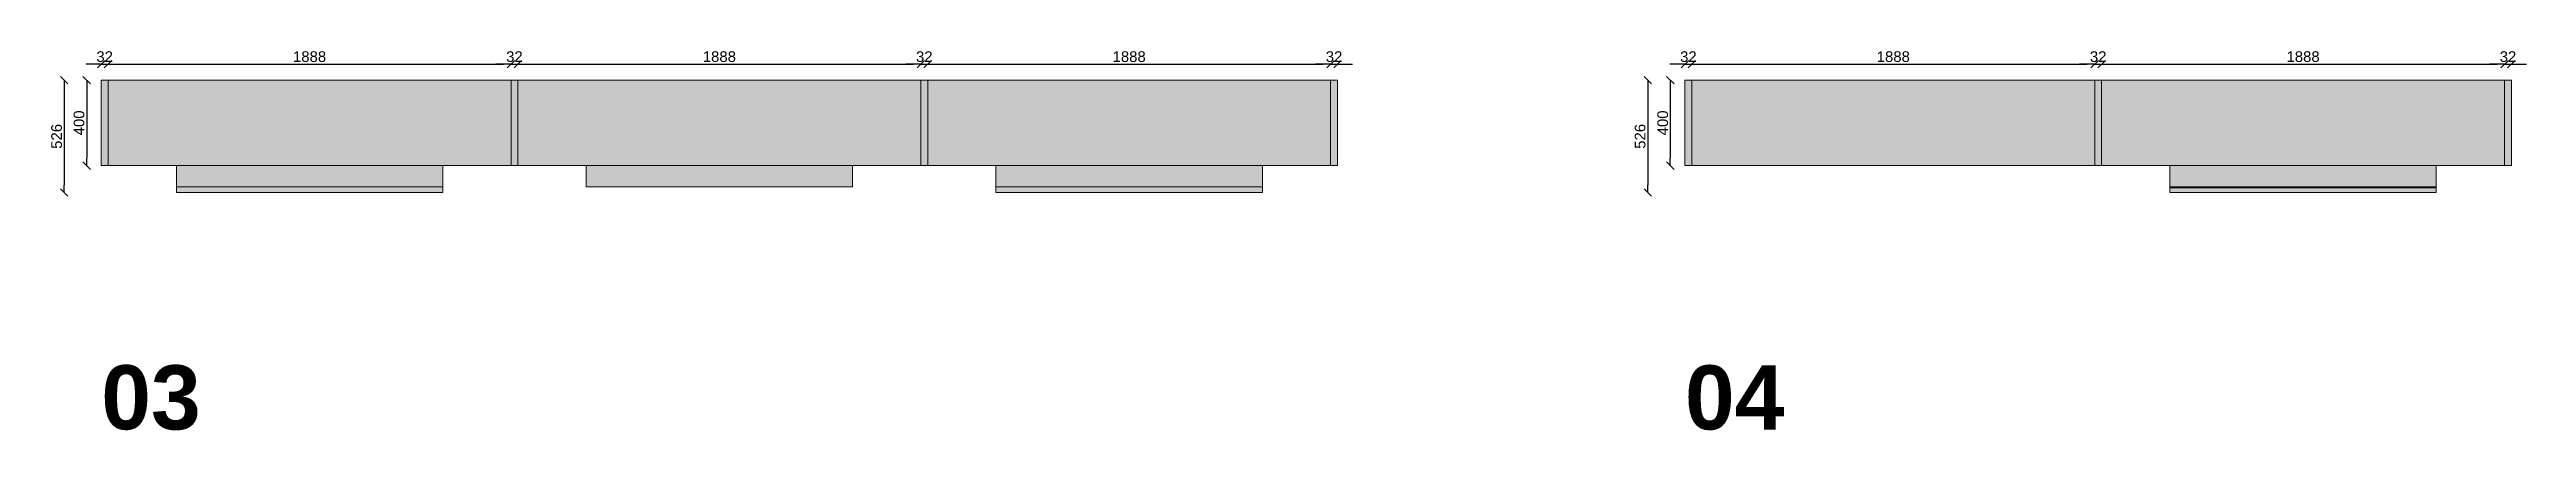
# Model space of a CAD drawing. Header units: inches. Extents: x -2150 to 187520, y -61540 to -22885.
# Drawn here: x 14021 to 25626, y -32284 to -30501 of the extents above; entities that cross this region are included whole.
import ezdxf

# ---------------------------------------------------------------- set-up
doc = ezdxf.new("R2010")
doc.units = ezdxf.units.IN
doc.header["$MEASUREMENT"] = 0
doc.layers.add('Linee arredi', color=3, linetype='Continuous', lineweight=20)
doc.layers.add('Retino arredi', color=7, linetype='Continuous', lineweight=0)
doc.layers.add('Quote', color=5, linetype='Continuous')
doc.styles.add('Arial', font='Arial.ttf')
doc.styles.add('Arial (bold)', font='Arial Bold.ttf')
doc.dimstyles.new('M&C_quote arredo', dxfattribs={"dimtxt": 50, "dimasz": 35.34668, "dimexe": 0, "dimexo": 0, "dimgap": 10, "dimtad": 1, "dimdec": 0, "dimtxsty": 'Arial', "dimblk": 'VW_SLASH', "dimcen": 0, "dimse1": 1, "dimse2": 1, "dimazin": 0, "dimtfac": 1, "dimtdec": 0, "dimtix": 1, "dimtmove": 0, "dimatfit": 0, "dimldrblk": 'VW_SLASH', "dimfxl": 0, "dimfxlon": 1, "dimfrac": 2, "dimtolj": 1, "dimarcsym": 0})

msp = doc.modelspace()

# ---------------------------------------------------------------- texts
at = {"layer": 'Linee arredi', "transparency": 33554687, "char_height": 300, "attachment_point": 7, "line_spacing_factor": 1.006858, "style": 'Arial (bold)'}
for s, insert in [('03', (14263, -32283.5)), ('04', (21682.9, -32283.5))]:
    msp.add_mtext_dynamic_manual_height_columns(s, width=1350.149, gutter_width=12.5, heights=[0], dxfattribs=dict(at, insert=insert))

# ---------------------------------------------------------------- blocks, each defined once
blk = doc.blocks.new('VW_SLASH')
at = {"color": 0, "linetype": 'ByBlock', "lineweight": -2, "transparency": 16777216}
blk.add_line((0, 0), (-1, 0), dxfattribs=at)
at = {"color": 0, "linetype": 'Continuous', "lineweight": -2, "transparency": 16777216, "flags": 128}
blk.add_lwpolyline([(0.5, 0.5), (-0.5, -0.5)], dxfattribs=at)
blk = doc.blocks.new('*D14')
at = {"layer": 'Defpoints', "color": 0, "transparency": 16777216}
for p in [(14263, -30644), (14195, -31044), (14263, -31044)]:
    blk.add_point(p, dxfattribs=at)
at = {"layer": 'Quote', "color": 0, "lineweight": -2, "transparency": 16777216}
blk.add_line((14195, -30679), (14195, -31008), dxfattribs=at)
at = {"layer": 'Quote', "color": 0, "lineweight": -2, "transparency": 16777216, "xscale": 35.3466796875, "yscale": 35.3466796875, "zscale": 35.3466796875}
for p, rotation in [((14195, -30644), 90), ((14195, -31044), 270)]:
    blk.add_blockref('VW_SLASH', p, dxfattribs=dict(at, rotation=rotation))
at = {"layer": 'Quote', "color": 0, "transparency": 16777216, "insert": (14159, -30844), "char_height": 50, "attachment_point": 5, "rotation": 90, "style": 'Arial'}
blk.add_mtext('\\A1;400', dxfattribs=at)
blk = doc.blocks.new('*D15')
at = {"layer": 'Defpoints', "color": 0, "transparency": 16777216}
for p in [(14263, -30644), (14089, -31170), (14615, -31170)]:
    blk.add_point(p, dxfattribs=at)
at = {"layer": 'Quote', "color": 0, "lineweight": -2, "transparency": 16777216}
blk.add_line((14089, -30679), (14089, -31134), dxfattribs=at)
at = {"layer": 'Quote', "color": 0, "lineweight": -2, "transparency": 16777216, "xscale": 35.3466796875, "yscale": 35.3466796875, "zscale": 35.3466796875}
for p, rotation in [((14089, -30644), 90), ((14089, -31170), 270)]:
    blk.add_blockref('VW_SLASH', p, dxfattribs=dict(at, rotation=rotation))
at = {"layer": 'Quote', "color": 0, "transparency": 16777216, "insert": (14054, -30907), "char_height": 50, "attachment_point": 5, "rotation": 90, "style": 'Arial'}
blk.add_mtext('\\A1;526', dxfattribs=at)
blk = doc.blocks.new('*D16')
at = {"layer": 'Defpoints', "color": 0, "transparency": 16777216}
for p in [(14295, -30569), (14263, -30644), (14295, -30644)]:
    blk.add_point(p, dxfattribs=at)
at = {"layer": 'Quote', "color": 0, "lineweight": -2, "transparency": 16777216}
for p, q in [((14228, -30569), (14192, -30569)), ((14263, -30569), (14295, -30569)), ((14330, -30569), (14366, -30569))]:
    blk.add_line(p, q, dxfattribs=at)
at = {"layer": 'Quote', "color": 0, "lineweight": -2, "transparency": 16777216, "xscale": 35.3466796875, "yscale": 35.3466796875, "zscale": 35.3466796875}
blk.add_blockref('VW_SLASH', (14263, -30569), dxfattribs=at)
at = {"layer": 'Quote', "color": 0, "lineweight": -2, "transparency": 16777216, "xscale": 35.3466796875, "yscale": 35.3466796875, "zscale": 35.3466796875, "rotation": 180}
blk.add_blockref('VW_SLASH', (14295, -30569), dxfattribs=at)
at = {"layer": 'Quote', "color": 0, "transparency": 16777216, "insert": (14279, -30534), "char_height": 50, "attachment_point": 5, "style": 'Arial'}
blk.add_mtext('\\A1;32', dxfattribs=at)
blk = doc.blocks.new('*D17')
at = {"layer": 'Defpoints', "color": 0, "transparency": 16777216}
for p in [(16183, -30569), (14295, -30644), (16183, -30644)]:
    blk.add_point(p, dxfattribs=at)
at = {"layer": 'Quote', "color": 0, "lineweight": -2, "transparency": 16777216}
blk.add_line((14330, -30569), (16148, -30569), dxfattribs=at)
at = {"layer": 'Quote', "color": 0, "lineweight": -2, "transparency": 16777216, "xscale": 35.3466796875, "yscale": 35.3466796875, "zscale": 35.3466796875, "rotation": 180}
blk.add_blockref('VW_SLASH', (14295, -30569), dxfattribs=at)
at = {"layer": 'Quote', "color": 0, "lineweight": -2, "transparency": 16777216, "xscale": 35.3466796875, "yscale": 35.3466796875, "zscale": 35.3466796875}
blk.add_blockref('VW_SLASH', (16183, -30569), dxfattribs=at)
at = {"layer": 'Quote', "color": 0, "transparency": 16777216, "insert": (15239, -30534), "char_height": 50, "attachment_point": 5, "style": 'Arial'}
blk.add_mtext('\\A1;1888', dxfattribs=at)
blk = doc.blocks.new('*D20')
at = {"layer": 'Defpoints', "color": 0, "transparency": 16777216}
for p in [(16215, -30569), (16183, -30644), (16215, -30644)]:
    blk.add_point(p, dxfattribs=at)
at = {"layer": 'Quote', "color": 0, "lineweight": -2, "transparency": 16777216}
for p, q in [((16148, -30569), (16112, -30569)), ((16183, -30569), (16215, -30569)), ((16250, -30569), (16286, -30569))]:
    blk.add_line(p, q, dxfattribs=at)
at = {"layer": 'Quote', "color": 0, "lineweight": -2, "transparency": 16777216, "xscale": 35.3466796875, "yscale": 35.3466796875, "zscale": 35.3466796875}
blk.add_blockref('VW_SLASH', (16183, -30569), dxfattribs=at)
at = {"layer": 'Quote', "color": 0, "lineweight": -2, "transparency": 16777216, "xscale": 35.3466796875, "yscale": 35.3466796875, "zscale": 35.3466796875, "rotation": 180}
blk.add_blockref('VW_SLASH', (16215, -30569), dxfattribs=at)
at = {"layer": 'Quote', "color": 0, "transparency": 16777216, "insert": (16199, -30534), "char_height": 50, "attachment_point": 5, "style": 'Arial'}
blk.add_mtext('\\A1;32', dxfattribs=at)
blk = doc.blocks.new('*D21')
at = {"layer": 'Defpoints', "color": 0, "transparency": 16777216}
for p in [(18103, -30569), (16215, -30644), (18103, -30644)]:
    blk.add_point(p, dxfattribs=at)
at = {"layer": 'Quote', "color": 0, "lineweight": -2, "transparency": 16777216}
blk.add_line((16250, -30569), (18068, -30569), dxfattribs=at)
at = {"layer": 'Quote', "color": 0, "lineweight": -2, "transparency": 16777216, "xscale": 35.3466796875, "yscale": 35.3466796875, "zscale": 35.3466796875, "rotation": 180}
blk.add_blockref('VW_SLASH', (16215, -30569), dxfattribs=at)
at = {"layer": 'Quote', "color": 0, "lineweight": -2, "transparency": 16777216, "xscale": 35.3466796875, "yscale": 35.3466796875, "zscale": 35.3466796875}
blk.add_blockref('VW_SLASH', (18103, -30569), dxfattribs=at)
at = {"layer": 'Quote', "color": 0, "transparency": 16777216, "insert": (17159, -30534), "char_height": 50, "attachment_point": 5, "style": 'Arial'}
blk.add_mtext('\\A1;1888', dxfattribs=at)
blk = doc.blocks.new('*D22')
at = {"layer": 'Defpoints', "color": 0, "transparency": 16777216}
for p in [(18135, -30569), (18103, -30644), (18135, -30644)]:
    blk.add_point(p, dxfattribs=at)
at = {"layer": 'Quote', "color": 0, "lineweight": -2, "transparency": 16777216}
for p, q in [((18068, -30569), (18032, -30569)), ((18103, -30569), (18135, -30569)), ((18170, -30569), (18206, -30569))]:
    blk.add_line(p, q, dxfattribs=at)
at = {"layer": 'Quote', "color": 0, "lineweight": -2, "transparency": 16777216, "xscale": 35.3466796875, "yscale": 35.3466796875, "zscale": 35.3466796875}
blk.add_blockref('VW_SLASH', (18103, -30569), dxfattribs=at)
at = {"layer": 'Quote', "color": 0, "lineweight": -2, "transparency": 16777216, "xscale": 35.3466796875, "yscale": 35.3466796875, "zscale": 35.3466796875, "rotation": 180}
blk.add_blockref('VW_SLASH', (18135, -30569), dxfattribs=at)
at = {"layer": 'Quote', "color": 0, "transparency": 16777216, "insert": (18119, -30534), "char_height": 50, "attachment_point": 5, "style": 'Arial'}
blk.add_mtext('\\A1;32', dxfattribs=at)
blk = doc.blocks.new('*D23')
at = {"layer": 'Defpoints', "color": 0, "transparency": 16777216}
for p in [(20023, -30569), (18135, -30644), (20023, -30644)]:
    blk.add_point(p, dxfattribs=at)
at = {"layer": 'Quote', "color": 0, "lineweight": -2, "transparency": 16777216}
blk.add_line((18170, -30569), (19988, -30569), dxfattribs=at)
at = {"layer": 'Quote', "color": 0, "lineweight": -2, "transparency": 16777216, "xscale": 35.3466796875, "yscale": 35.3466796875, "zscale": 35.3466796875, "rotation": 180}
blk.add_blockref('VW_SLASH', (18135, -30569), dxfattribs=at)
at = {"layer": 'Quote', "color": 0, "lineweight": -2, "transparency": 16777216, "xscale": 35.3466796875, "yscale": 35.3466796875, "zscale": 35.3466796875}
blk.add_blockref('VW_SLASH', (20023, -30569), dxfattribs=at)
at = {"layer": 'Quote', "color": 0, "transparency": 16777216, "insert": (19079, -30534), "char_height": 50, "attachment_point": 5, "style": 'Arial'}
blk.add_mtext('\\A1;1888', dxfattribs=at)
blk = doc.blocks.new('*D24')
at = {"layer": 'Defpoints', "color": 0, "transparency": 16777216}
for p in [(20055, -30569), (20023, -30644), (20055, -30644)]:
    blk.add_point(p, dxfattribs=at)
at = {"layer": 'Quote', "color": 0, "lineweight": -2, "transparency": 16777216}
for p, q in [((19988, -30569), (19952, -30569)), ((20023, -30569), (20055, -30569)), ((20090, -30569), (20126, -30569))]:
    blk.add_line(p, q, dxfattribs=at)
at = {"layer": 'Quote', "color": 0, "lineweight": -2, "transparency": 16777216, "xscale": 35.3466796875, "yscale": 35.3466796875, "zscale": 35.3466796875}
blk.add_blockref('VW_SLASH', (20023, -30569), dxfattribs=at)
at = {"layer": 'Quote', "color": 0, "lineweight": -2, "transparency": 16777216, "xscale": 35.3466796875, "yscale": 35.3466796875, "zscale": 35.3466796875, "rotation": 180}
blk.add_blockref('VW_SLASH', (20055, -30569), dxfattribs=at)
at = {"layer": 'Quote', "color": 0, "transparency": 16777216, "insert": (20039, -30534), "char_height": 50, "attachment_point": 5, "style": 'Arial'}
blk.add_mtext('\\A1;32', dxfattribs=at)
blk = doc.blocks.new('*D214')
at = {"layer": 'Defpoints', "color": 0, "transparency": 16777216}
for p in [(21683, -30644), (21614, -31044), (21683, -31044)]:
    blk.add_point(p, dxfattribs=at)
at = {"layer": 'Quote', "color": 0, "lineweight": -2, "transparency": 16777216}
blk.add_line((21614, -30679), (21614, -31008), dxfattribs=at)
at = {"layer": 'Quote', "color": 0, "lineweight": -2, "transparency": 16777216, "xscale": 35.3466796875, "yscale": 35.3466796875, "zscale": 35.3466796875}
for p, rotation in [((21614, -30644), 90), ((21614, -31044), 270)]:
    blk.add_blockref('VW_SLASH', p, dxfattribs=dict(at, rotation=rotation))
at = {"layer": 'Quote', "color": 0, "transparency": 16777216, "insert": (21579, -30844), "char_height": 50, "attachment_point": 5, "rotation": 90, "style": 'Arial'}
blk.add_mtext('\\A1;400', dxfattribs=at)
blk = doc.blocks.new('*D215')
at = {"layer": 'Defpoints', "color": 0, "transparency": 16777216}
for p in [(21683, -30644), (21509, -31170), (23955, -31170)]:
    blk.add_point(p, dxfattribs=at)
at = {"layer": 'Quote', "color": 0, "lineweight": -2, "transparency": 16777216}
blk.add_line((21509, -30679), (21509, -31134), dxfattribs=at)
at = {"layer": 'Quote', "color": 0, "lineweight": -2, "transparency": 16777216, "xscale": 35.3466796875, "yscale": 35.3466796875, "zscale": 35.3466796875}
for p, rotation in [((21509, -30644), 90), ((21509, -31170), 270)]:
    blk.add_blockref('VW_SLASH', p, dxfattribs=dict(at, rotation=rotation))
at = {"layer": 'Quote', "color": 0, "transparency": 16777216, "insert": (21473, -30907), "char_height": 50, "attachment_point": 5, "rotation": 90, "style": 'Arial'}
blk.add_mtext('\\A1;526', dxfattribs=at)
blk = doc.blocks.new('*D216')
at = {"layer": 'Defpoints', "color": 0, "transparency": 16777216}
for p in [(21715, -30569), (21683, -30644), (21715, -30644)]:
    blk.add_point(p, dxfattribs=at)
at = {"layer": 'Quote', "color": 0, "lineweight": -2, "transparency": 16777216}
for p, q in [((21648, -30569), (21612, -30569)), ((21683, -30569), (21715, -30569)), ((21750, -30569), (21786, -30569))]:
    blk.add_line(p, q, dxfattribs=at)
at = {"layer": 'Quote', "color": 0, "lineweight": -2, "transparency": 16777216, "xscale": 35.3466796875, "yscale": 35.3466796875, "zscale": 35.3466796875}
blk.add_blockref('VW_SLASH', (21683, -30569), dxfattribs=at)
at = {"layer": 'Quote', "color": 0, "lineweight": -2, "transparency": 16777216, "xscale": 35.3466796875, "yscale": 35.3466796875, "zscale": 35.3466796875, "rotation": 180}
blk.add_blockref('VW_SLASH', (21715, -30569), dxfattribs=at)
at = {"layer": 'Quote', "color": 0, "transparency": 16777216, "insert": (21699, -30534), "char_height": 50, "attachment_point": 5, "style": 'Arial'}
blk.add_mtext('\\A1;32', dxfattribs=at)
blk = doc.blocks.new('*D217')
at = {"layer": 'Defpoints', "color": 0, "transparency": 16777216}
for p in [(23603, -30569), (21715, -30644), (23603, -30644)]:
    blk.add_point(p, dxfattribs=at)
at = {"layer": 'Quote', "color": 0, "lineweight": -2, "transparency": 16777216}
blk.add_line((21750, -30569), (23568, -30569), dxfattribs=at)
at = {"layer": 'Quote', "color": 0, "lineweight": -2, "transparency": 16777216, "xscale": 35.3466796875, "yscale": 35.3466796875, "zscale": 35.3466796875, "rotation": 180}
blk.add_blockref('VW_SLASH', (21715, -30569), dxfattribs=at)
at = {"layer": 'Quote', "color": 0, "lineweight": -2, "transparency": 16777216, "xscale": 35.3466796875, "yscale": 35.3466796875, "zscale": 35.3466796875}
blk.add_blockref('VW_SLASH', (23603, -30569), dxfattribs=at)
at = {"layer": 'Quote', "color": 0, "transparency": 16777216, "insert": (22659, -30534), "char_height": 50, "attachment_point": 5, "style": 'Arial'}
blk.add_mtext('\\A1;1888', dxfattribs=at)
blk = doc.blocks.new('*D218')
at = {"layer": 'Defpoints', "color": 0, "transparency": 16777216}
for p in [(23635, -30569), (23603, -30644), (23635, -30644)]:
    blk.add_point(p, dxfattribs=at)
at = {"layer": 'Quote', "color": 0, "lineweight": -2, "transparency": 16777216}
for p, q in [((23568, -30569), (23532, -30569)), ((23603, -30569), (23635, -30569)), ((23670, -30569), (23706, -30569))]:
    blk.add_line(p, q, dxfattribs=at)
at = {"layer": 'Quote', "color": 0, "lineweight": -2, "transparency": 16777216, "xscale": 35.3466796875, "yscale": 35.3466796875, "zscale": 35.3466796875}
blk.add_blockref('VW_SLASH', (23603, -30569), dxfattribs=at)
at = {"layer": 'Quote', "color": 0, "lineweight": -2, "transparency": 16777216, "xscale": 35.3466796875, "yscale": 35.3466796875, "zscale": 35.3466796875, "rotation": 180}
blk.add_blockref('VW_SLASH', (23635, -30569), dxfattribs=at)
at = {"layer": 'Quote', "color": 0, "transparency": 16777216, "insert": (23619, -30534), "char_height": 50, "attachment_point": 5, "style": 'Arial'}
blk.add_mtext('\\A1;32', dxfattribs=at)
blk = doc.blocks.new('*D219')
at = {"layer": 'Defpoints', "color": 0, "transparency": 16777216}
for p in [(25523, -30569), (23635, -30644), (25523, -30644)]:
    blk.add_point(p, dxfattribs=at)
at = {"layer": 'Quote', "color": 0, "lineweight": -2, "transparency": 16777216}
blk.add_line((23670, -30569), (25488, -30569), dxfattribs=at)
at = {"layer": 'Quote', "color": 0, "lineweight": -2, "transparency": 16777216, "xscale": 35.3466796875, "yscale": 35.3466796875, "zscale": 35.3466796875, "rotation": 180}
blk.add_blockref('VW_SLASH', (23635, -30569), dxfattribs=at)
at = {"layer": 'Quote', "color": 0, "lineweight": -2, "transparency": 16777216, "xscale": 35.3466796875, "yscale": 35.3466796875, "zscale": 35.3466796875}
blk.add_blockref('VW_SLASH', (25523, -30569), dxfattribs=at)
at = {"layer": 'Quote', "color": 0, "transparency": 16777216, "insert": (24579, -30534), "char_height": 50, "attachment_point": 5, "style": 'Arial'}
blk.add_mtext('\\A1;1888', dxfattribs=at)
blk = doc.blocks.new('*D220')
at = {"layer": 'Defpoints', "color": 0, "transparency": 16777216}
for p in [(25555, -30569), (25523, -30644), (25555, -30644)]:
    blk.add_point(p, dxfattribs=at)
at = {"layer": 'Quote', "color": 0, "lineweight": -2, "transparency": 16777216}
for p, q in [((25488, -30569), (25452, -30569)), ((25523, -30569), (25555, -30569)), ((25590, -30569), (25626, -30569))]:
    blk.add_line(p, q, dxfattribs=at)
at = {"layer": 'Quote', "color": 0, "lineweight": -2, "transparency": 16777216, "xscale": 35.3466796875, "yscale": 35.3466796875, "zscale": 35.3466796875}
blk.add_blockref('VW_SLASH', (25523, -30569), dxfattribs=at)
at = {"layer": 'Quote', "color": 0, "lineweight": -2, "transparency": 16777216, "xscale": 35.3466796875, "yscale": 35.3466796875, "zscale": 35.3466796875, "rotation": 180}
blk.add_blockref('VW_SLASH', (25555, -30569), dxfattribs=at)
at = {"layer": 'Quote', "color": 0, "transparency": 16777216, "insert": (25539, -30534), "char_height": 50, "attachment_point": 5, "style": 'Arial'}
blk.add_mtext('\\A1;32', dxfattribs=at)

# ---------------------------------------------------------------- dimensions: what is measured, and where the dimension line sits
at = {"layer": 'Quote', "color": 7}
for base, p1, p2, picture, middle in [((14295, -30569.1), (14263, -30643.6), (14295, -30643.6), '*D16', (14279, -30533.5)), ((16183, -30569.1), (14295, -30643.6), (16183, -30643.6), '*D17', (15239, -30533.6)), ((16215, -30569.1), (16183, -30643.6), (16215, -30643.6), '*D20', (16199, -30533.5)), ((18103, -30569.1), (16215, -30643.6), (18103, -30643.6), '*D21', (17159, -30533.6)), ((18135, -30569.1), (18103, -30643.6), (18135, -30643.6), '*D22', (18119, -30533.5)), ((20023, -30569.1), (18135, -30643.6), (20023, -30643.6), '*D23', (19079, -30533.6)), ((20055, -30569.1), (20023, -30643.6), (20055, -30643.6), '*D24', (20039, -30533.5)), ((21714.9, -30569.1), (21682.9, -30643.6), (21714.9, -30643.6), '*D216', (21698.9, -30533.5)), ((23602.9, -30569.1), (21714.9, -30643.6), (23602.9, -30643.6), '*D217', (22658.9, -30533.6)), ((23634.9, -30569.1), (23602.9, -30643.6), (23634.9, -30643.6), '*D218', (23618.9, -30533.5)), ((25522.9, -30569.1), (23634.9, -30643.6), (25522.9, -30643.6), '*D219', (24578.9, -30533.6)), ((25554.9, -30569.1), (25522.9, -30643.6), (25554.9, -30643.6), '*D220', (25538.9, -30533.5))]:
    dim = msp.add_linear_dim(base=base, p1=p1, p2=p2, dimstyle='M&C_quote arredo', override={"dimpost": '<>', "dimtmove": 1}, dxfattribs=at)
    dim.commit()
    dim.dimension.update_dxf_attribs({"geometry": picture, "text_midpoint": middle})
for base, p1, p2, picture, middle in [((14089.1, -31169.6), (14263, -30643.6), (14615, -31169.6), '*D15', (14053.5, -30906.6)), ((14194.5, -31043.6), (14263, -30643.6), (14263, -31043.6), '*D14', (14159, -30843.6)), ((21508.9, -31169.6), (21682.9, -30643.6), (23954.9, -31169.6), '*D215', (21473.4, -30906.6)), ((21614.4, -31043.6), (21682.9, -30643.6), (21682.9, -31043.6), '*D214', (21578.8, -30843.6))]:
    dim = msp.add_linear_dim(base=base, p1=p1, p2=p2, angle=90, dimstyle='M&C_quote arredo', override={"dimpost": '<>', "dimtmove": 1}, dxfattribs=at)
    dim.commit()
    dim.dimension.update_dxf_attribs({"geometry": picture, "text_midpoint": middle})

# ---------------------------------------------------------------- hatches: boundary and pattern name
at = {"layer": 'Retino arredi'}
h = msp.add_hatch(color=256, dxfattribs=at)
h.dxf.hatch_style = 1
h.paths.add_polyline_path([(20055, -30643.6), (14263, -30643.6), (14263, -31043.6), (20055, -31043.6)])
h = msp.add_hatch(color=256, dxfattribs=at)
h.dxf.hatch_style = 1
h.paths.add_polyline_path([(25554.9, -30643.6), (21682.9, -30643.6), (21682.9, -31043.6), (25554.9, -31043.6)])
h = msp.add_hatch(color=253, dxfattribs=at)
h.dxf.hatch_style = 1
h.paths.add_polyline_path([(19703, -31043.6), (18455, -31043.6), (18455, -31143.6), (19703, -31143.6)])
h.paths.add_polyline_path([(16535, -31043.6), (17783, -31043.6), (17783, -31143.6), (16535, -31143.6)])
h.paths.add_polyline_path([(14615, -31043.6), (15863, -31043.6), (15863, -31143.6), (14615, -31143.6)])
h.paths.add_polyline_path([(19703, -31143.6), (18455, -31143.6), (18455, -31169.6), (19703, -31169.6)])
h.paths.add_polyline_path([(14615, -31143.6), (15863, -31143.6), (15863, -31169.6), (14615, -31169.6)])
h = msp.add_hatch(color=253, dxfattribs=at)
h.dxf.hatch_style = 1
h.paths.add_polyline_path([(23954.9, -31169.6), (25202.9, -31169.6), (25202.9, -31043.6), (23954.9, -31043.6)])

# ---------------------------------------------------------------- linework, layer by layer
at = {"layer": 'Linee arredi'}
for p, q in [((14295, -30643.6), (14295, -31043.6)), ((16183, -30643.6), (16183, -31043.6)), ((16215, -30643.6), (16215, -31043.6)), ((18103, -30643.6), (18103, -31043.6)), ((18135, -30643.6), (18135, -31043.6)), ((20023, -30643.6), (20023, -31043.6)), ((21714.9, -31043.6), (21714.9, -30643.6)), ((23602.9, -30643.6), (23602.9, -31043.6)), ((23634.9, -31043.6), (23634.9, -30643.6)), ((25522.9, -31043.6), (25522.9, -30643.6)), ((23954.9, -31143.6), (25202.9, -31143.6)), ((23954.9, -31147.6), (25202.9, -31147.6))]:
    msp.add_line(p, q, dxfattribs=at)
for points in [[(20055, -30643.6), (14263, -30643.6), (14263, -31043.6), (20055, -31043.6)], [(25554.9, -30643.6), (21682.9, -30643.6), (21682.9, -31043.6), (25554.9, -31043.6)], [(14615, -31043.6), (15863, -31043.6), (15863, -31143.6), (14615, -31143.6)], [(16535, -31043.6), (17783, -31043.6), (17783, -31143.6), (16535, -31143.6)], [(19703, -31043.6), (18455, -31043.6), (18455, -31143.6), (19703, -31143.6)], [(23954.9, -31169.6), (25202.9, -31169.6), (25202.9, -31043.6), (23954.9, -31043.6)], [(14615, -31143.6), (15863, -31143.6), (15863, -31169.6), (14615, -31169.6)], [(19703, -31143.6), (18455, -31143.6), (18455, -31169.6), (19703, -31169.6)]]:
    msp.add_lwpolyline(points, close=True, dxfattribs=at)

msp.set_redraw_order([(e.dxf.handle, doc.entitydb.next_handle()) for e in msp.query("TEXT MTEXT ATTDEF DIMENSION ARC_DIMENSION")])  # texts and dimensions are drawn at this point

doc.saveas('drawing.dxf')
